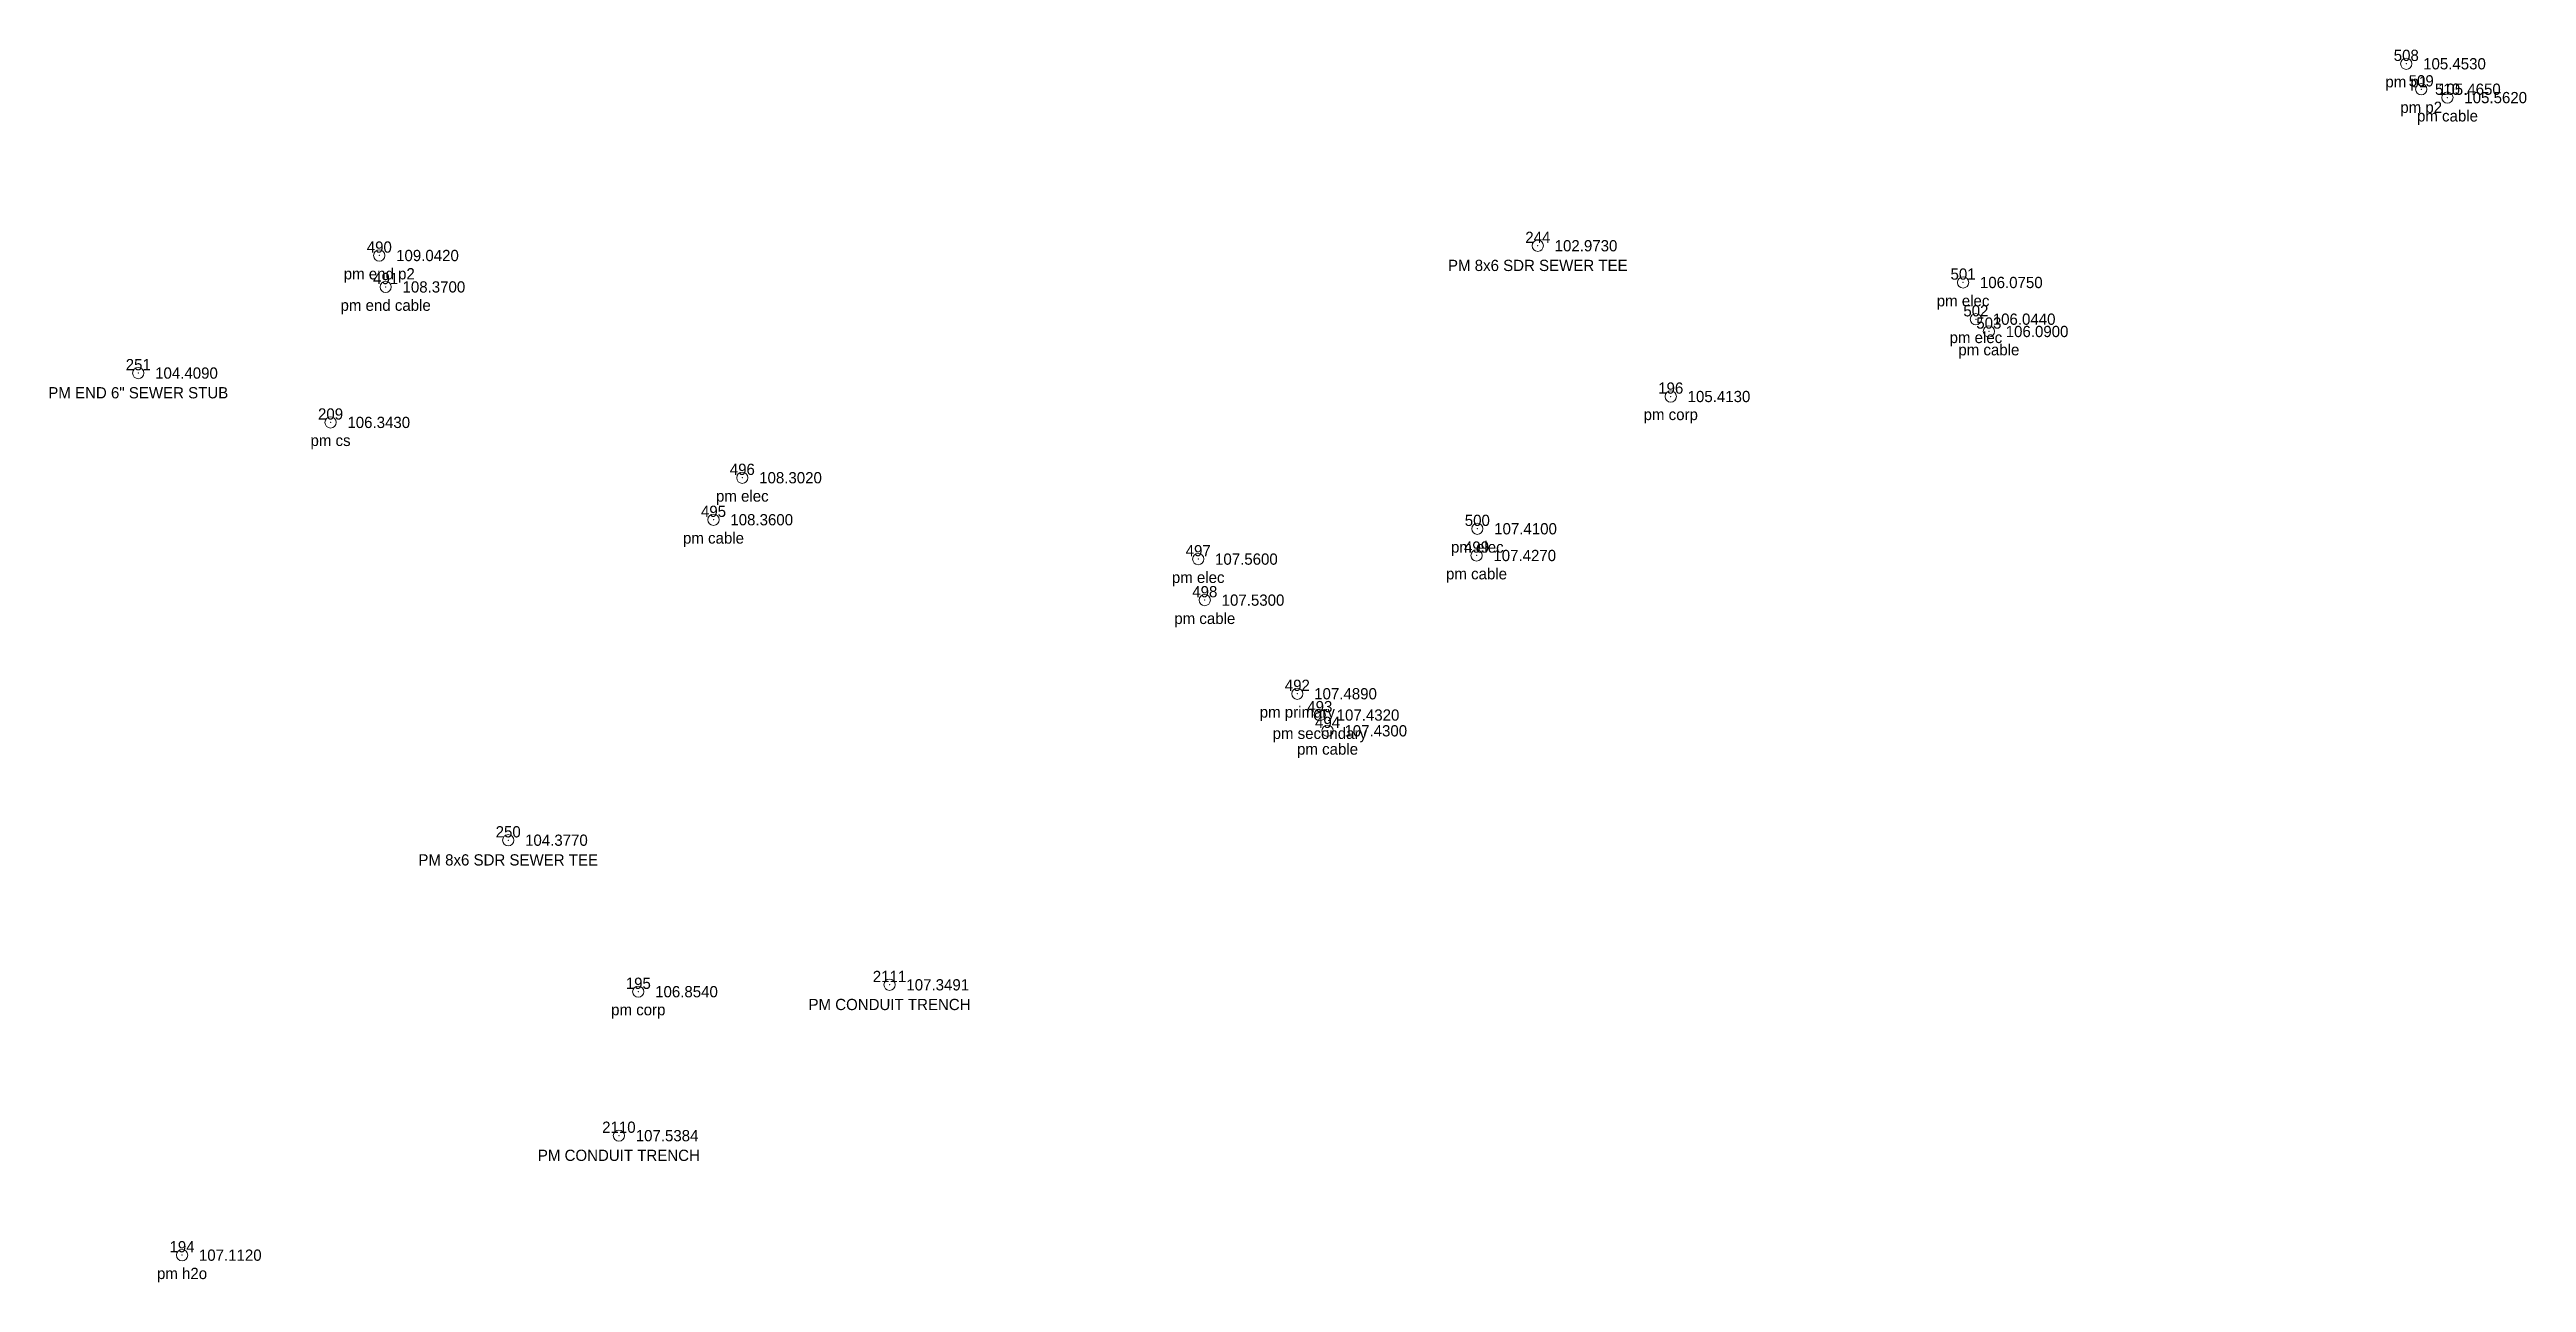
# Model space of a CAD drawing. Extents: x 1196333 to 1196982, y 245092 to 245652.
# Drawn here: x 1196593.8 to 1196704, y 245368.3 to 245423.1 of the extents above; entities that cross this region are included whole.
import ezdxf
from ezdxf.enums import TextEntityAlignment as Align

# ---------------------------------------------------------------- set-up
doc = ezdxf.new("R2010")
doc.units = 21
doc.header["$LTSCALE"] = 50
doc.header["$MEASUREMENT"] = 0
for name, color, linetype, lineweight, true_color in [('PNTDESC', 3, 'Continuous', 0, 0x00ff00), ('PNTELEV', 5, 'Continuous', 0, 0x0000ff), ('PNTS', 1, 'Continuous', 0, 0xff0000)]:
    doc.layers.add(name, color=color, linetype=linetype, lineweight=lineweight, true_color=true_color)
doc.layers.add('PNTNO', color=7, linetype='Continuous', lineweight=0)
doc.styles.add('PTXT', font='txt', dxfattribs={"height": 0.304801})

# ---------------------------------------------------------------- blocks, each defined once
blk = doc.blocks.new('SPT4')
at = {"color": 0, "linetype": 'Continuous'}
blk.add_circle((0, 0), 0.5, dxfattribs=at)
blk = doc.blocks.new('SRVPNO1')
at = {"layer": 'PNTDESC', "style": 'PTXT'}
blk.add_attdef('DESC2', text='', height=1, dxfattribs=at).set_placement((0, -1.75), align=Align.MIDDLE)
at = {"layer": 'PNTELEV', "style": 'PTXT'}
blk.add_attdef('ELEV2', (1.5, -0.5), '', height=1, dxfattribs=at)
at = {"layer": 'PNTNO', "style": 'PTXT'}
blk.add_attdef('PT#', text='', height=1, dxfattribs=at).set_placement((0, 0.75), align=Align.MIDDLE)

msp = doc.modelspace()

# ---------------------------------------------------------------- linework, layer by layer
at = {"layer": 'PNTS'}
for p in [(1196698.613, 245422.514, 105.453), (1196699.276, 245421.382, 105.465), (1196700.445, 245421.01, 105.562), (1196608.467, 245413.989, 109.042), (1196659.99, 245414.423, 102.973), (1196608.751, 245412.591, 108.37), (1196678.902, 245412.789, 106.075), (1196679.473, 245411.157, 106.044), (1196680.049, 245410.611, 106.09), (1196597.749, 245408.761, 104.409), (1196665.902, 245407.719, 105.413), (1196606.3, 245406.567, 106.343), (1196624.612, 245404.107, 108.302), (1196623.331, 245402.24, 108.36), (1196657.3, 245401.838, 107.41), (1196644.886, 245400.489, 107.56), (1196657.264, 245400.65, 107.427), (1196645.18, 245398.665, 107.53), (1196649.295, 245394.502, 107.489), (1196650.295, 245393.555, 107.432), (1196650.639, 245392.855, 107.43), (1196614.201, 245387.99, 104.377), (1196619.986, 245381.254, 106.854), (1196631.1589, 245381.5603, 107.3491), (1196619.1225, 245374.853, 107.5384), (1196599.696, 245369.539, 107.112)]:
    msp.add_point(p, dxfattribs=at)

# ---------------------------------------------------------------- block references
at = {"layer": 'PNTS', "xscale": 0.5, "yscale": 0.5, "zscale": 0.5}
for p, values in [((1196698.613, 245422.514, 105.453), {'PT#': '508', 'ELEV2': '105.4530', 'DESC2': 'pm p1'}), ((1196699.276, 245421.382, 105.465), {'PT#': '509', 'ELEV2': '105.4650', 'DESC2': 'pm p2'}), ((1196700.445, 245421.01, 105.562), {'PT#': '510', 'ELEV2': '105.5620', 'DESC2': 'pm cable'}), ((1196659.99, 245414.423, 102.973), {'PT#': '244', 'ELEV2': '102.9730', 'DESC2': 'PM 8x6 SDR SEWER TEE'}), ((1196608.467, 245413.989, 109.042), {'PT#': '490', 'ELEV2': '109.0420', 'DESC2': 'pm end p2'}), ((1196608.751, 245412.591, 108.37), {'PT#': '491', 'ELEV2': '108.3700', 'DESC2': 'pm end cable'}), ((1196678.902, 245412.789, 106.075), {'PT#': '501', 'ELEV2': '106.0750', 'DESC2': 'pm elec'}), ((1196679.473, 245411.157, 106.044), {'PT#': '502', 'ELEV2': '106.0440', 'DESC2': 'pm elec'}), ((1196680.049, 245410.611, 106.09), {'PT#': '503', 'ELEV2': '106.0900', 'DESC2': 'pm cable'}), ((1196597.749, 245408.761, 104.409), {'PT#': '251', 'ELEV2': '104.4090', 'DESC2': 'PM END 6" SEWER STUB'}), ((1196665.902, 245407.719, 105.413), {'PT#': '196', 'ELEV2': '105.4130', 'DESC2': 'pm corp'}), ((1196606.3, 245406.567, 106.343), {'PT#': '209', 'ELEV2': '106.3430', 'DESC2': 'pm cs'}), ((1196624.612, 245404.107, 108.302), {'PT#': '496', 'ELEV2': '108.3020', 'DESC2': 'pm elec'}), ((1196623.331, 245402.24, 108.36), {'PT#': '495', 'ELEV2': '108.3600', 'DESC2': 'pm cable'}), ((1196657.3, 245401.838, 107.41), {'PT#': '500', 'ELEV2': '107.4100', 'DESC2': 'pm elec'}), ((1196644.886, 245400.489, 107.56), {'PT#': '497', 'ELEV2': '107.5600', 'DESC2': 'pm elec'}), ((1196657.264, 245400.65, 107.427), {'PT#': '499', 'ELEV2': '107.4270', 'DESC2': 'pm cable'}), ((1196645.18, 245398.665, 107.53), {'PT#': '498', 'ELEV2': '107.5300', 'DESC2': 'pm cable'}), ((1196649.295, 245394.502, 107.489), {'PT#': '492', 'ELEV2': '107.4890', 'DESC2': 'pm primary'}), ((1196650.295, 245393.555, 107.432), {'PT#': '493', 'ELEV2': '107.4320', 'DESC2': 'pm secondary'}), ((1196650.639, 245392.855, 107.43), {'PT#': '494', 'ELEV2': '107.4300', 'DESC2': 'pm cable'}), ((1196614.201, 245387.99, 104.377), {'PT#': '250', 'ELEV2': '104.3770', 'DESC2': 'PM 8x6 SDR SEWER TEE'}), ((1196619.986, 245381.254, 106.854), {'PT#': '195', 'ELEV2': '106.8540', 'DESC2': 'pm corp'}), ((1196631.1589, 245381.5603, 107.3491), {'PT#': '2111', 'ELEV2': '107.3491', 'DESC2': 'PM CONDUIT TRENCH'}), ((1196619.1225, 245374.853, 107.5384), {'PT#': '2110', 'ELEV2': '107.5384', 'DESC2': 'PM CONDUIT TRENCH'}), ((1196599.696, 245369.539, 107.112), {'PT#': '194', 'ELEV2': '107.1120', 'DESC2': 'pm h2o'})]:
    msp.add_blockref('SRVPNO1', p, dxfattribs=at).add_auto_attribs(values)
for p in [(1196698.613, 245422.514, 105.453), (1196699.276, 245421.382, 105.465), (1196700.445, 245421.01, 105.562), (1196608.467, 245413.989, 109.042), (1196659.99, 245414.423, 102.973), (1196608.751, 245412.591, 108.37), (1196678.902, 245412.789, 106.075), (1196679.473, 245411.157, 106.044), (1196680.049, 245410.611, 106.09), (1196597.749, 245408.761, 104.409), (1196665.902, 245407.719, 105.413), (1196606.3, 245406.567, 106.343), (1196624.612, 245404.107, 108.302), (1196623.331, 245402.24, 108.36), (1196657.3, 245401.838, 107.41), (1196644.886, 245400.489, 107.56), (1196657.264, 245400.65, 107.427), (1196645.18, 245398.665, 107.53), (1196649.295, 245394.502, 107.489), (1196650.295, 245393.555, 107.432), (1196650.639, 245392.855, 107.43), (1196614.201, 245387.99, 104.377), (1196631.1589, 245381.5603, 107.3491), (1196619.986, 245381.254, 106.854), (1196619.1225, 245374.853, 107.5384), (1196599.696, 245369.539, 107.112)]:
    msp.add_blockref('SPT4', p, dxfattribs=at)

doc.saveas('drawing.dxf')
